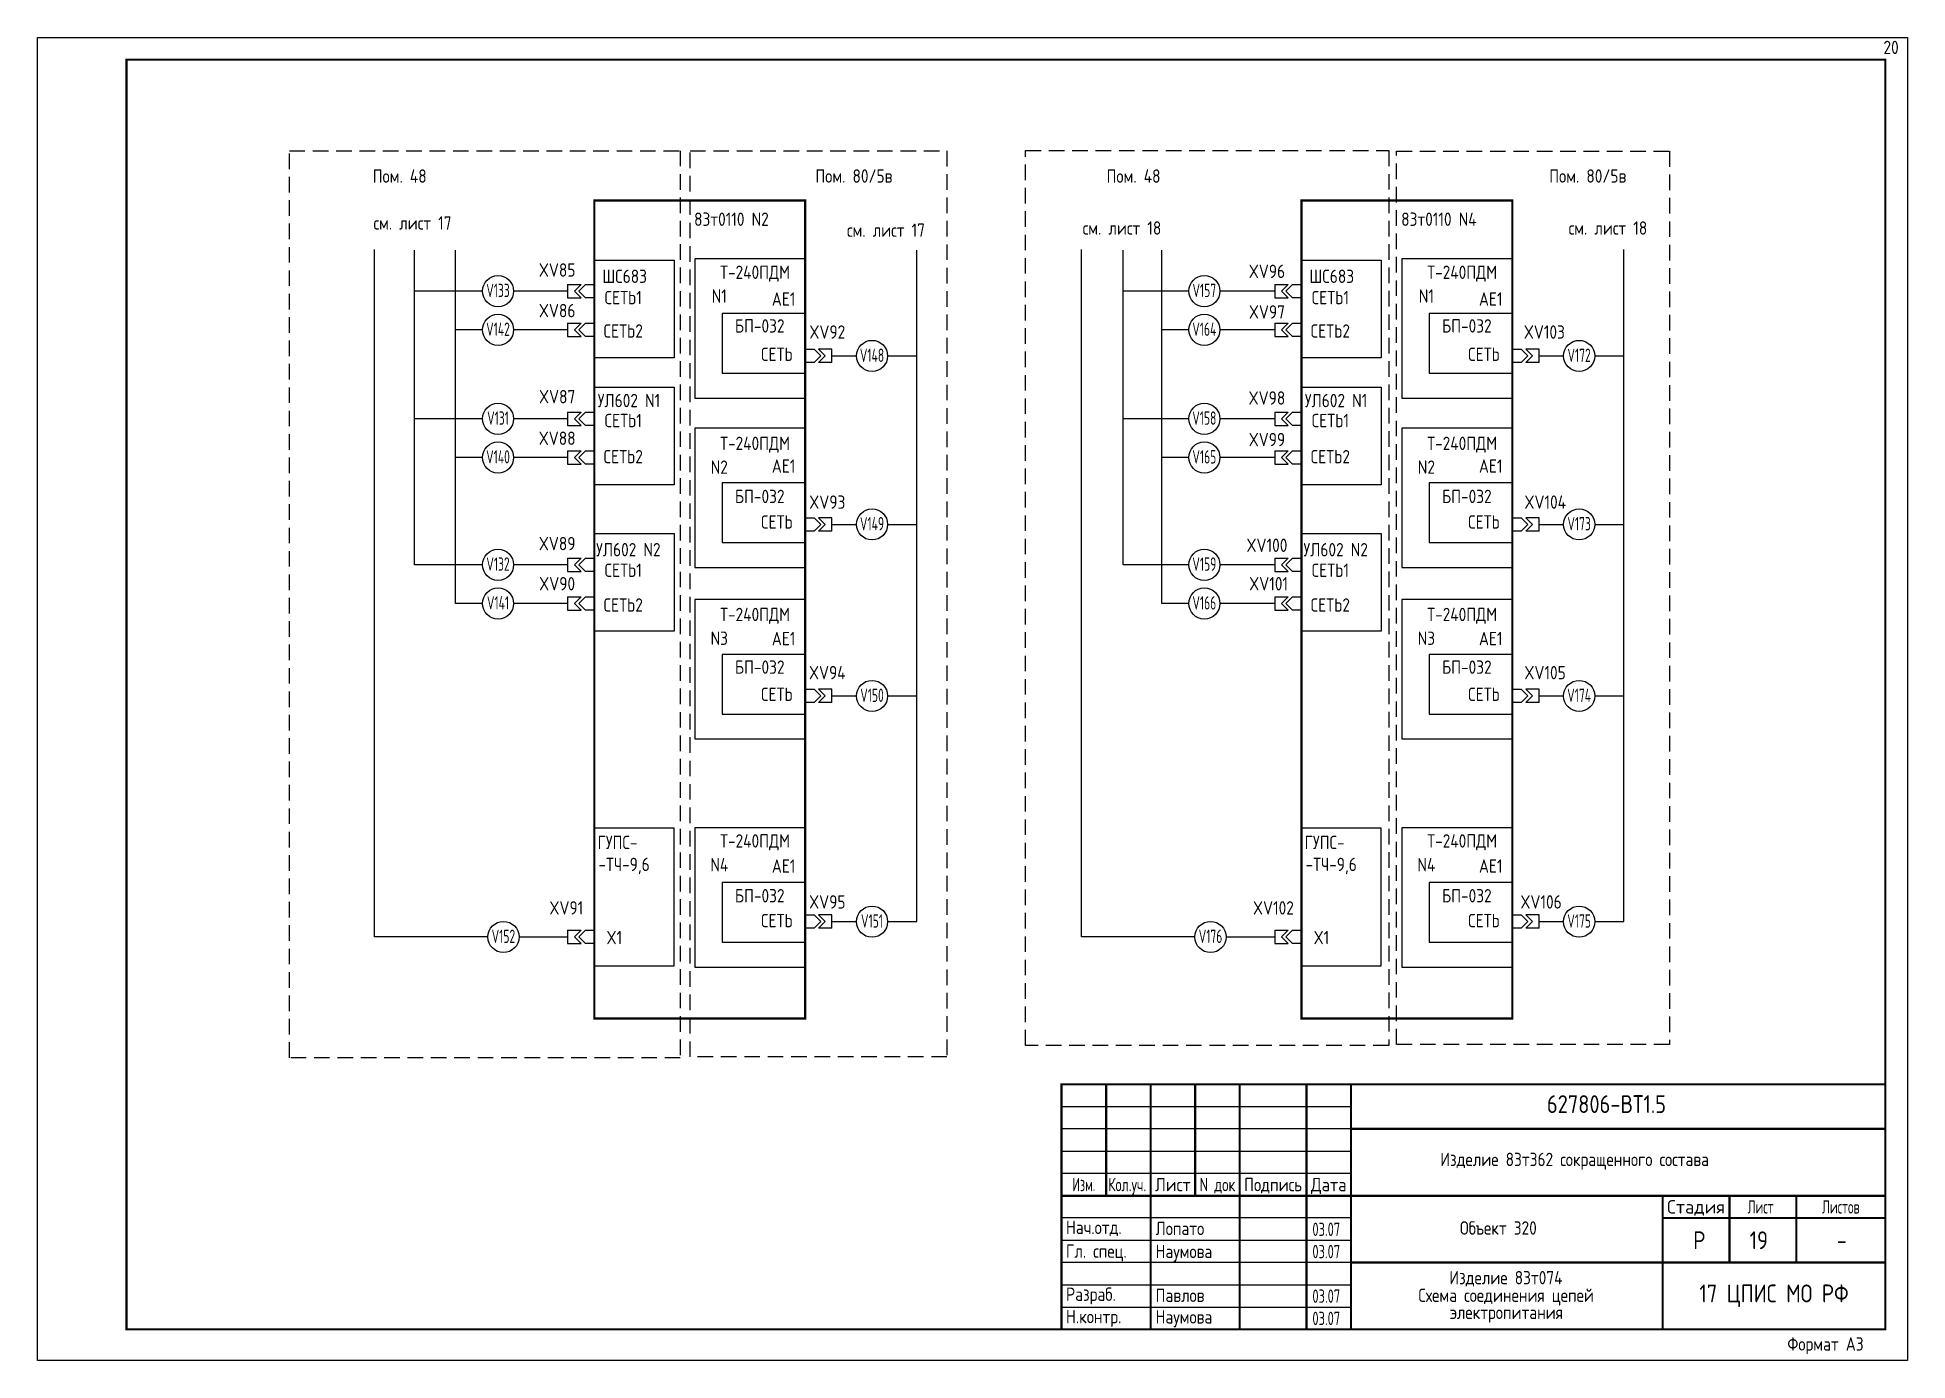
# Model space of a CAD drawing. Header units: millimetres. Extents: x -1014 to 2091, y -2505 to -1739.
# Drawn here: x -129.2 to 290.8, y -2505.4 to -2208.4 of the extents above; entities that cross this region are included whole.
import ezdxf
from ezdxf.enums import TextEntityAlignment as Align

# ---------------------------------------------------------------- set-up
doc = ezdxf.new("R2010")
doc.units = ezdxf.units.MM
doc.linetypes.add('CENTER', pattern=[50.8, 31.75, -6.35, 6.35, -6.35])
doc.linetypes.add('DASHED', pattern=[0.75, 0.5, -0.25])
doc.layers.add('FORMAT', color=7, linetype='Continuous')
doc.styles.add('SIMPLEX', font='simplex.shx', dxfattribs={"width": 0.75})
doc.styles.add('SIMPLEX1', font='Simplex.shx', dxfattribs={"width": 0.8})
doc.styles.add('SN', font='Simplex.shx', dxfattribs={"width": 0.8, "oblique": 15})

msp = doc.modelspace()

# ---------------------------------------------------------------- texts
at = {"linetype": 'Continuous', "style": 'SIMPLEX1', "width": 0.8}
for s, p in [('20', (287.07, -2210.63)), ('Пом. 48', (-47.86, -2239.51)), ('Пом. 80/5в', (54.14, -2239.49)), ('Пом. 48', (116.94, -2239.51)), ('Пом. 80/5в', (218.95, -2239.49)), ('см. лист 17', (-44.98, -2250.03)), ('см. лист 17', (61.34, -2251.65)), ('см. лист 18', (114.35, -2251.16)), ('см. лист 18', (223.48, -2251.16)), ('XV85', (-12.5, -2260.59)), ('Т-240ПДМ', (31.95, -2261.1)), ('XV96', (146.9, -2260.89)), ('Т-240ПДМ', (190.75, -2261.1)), ('СЕТЬ1', (2.34, -2266.78)), ('N1', (23.91, -2266.44)), ('AE1', (38.36, -2267.11)), ('СЕТЬ1', (161.14, -2266.78)), ('N1', (182.71, -2266.44)), ('AE1', (197.16, -2267.11)), ('XV86', (-12.5, -2269.7)), ('БП-032', (33, -2273.14)), ('XV97', (146.9, -2270)), ('БП-032', (191.8, -2273.14)), ('СЕТЬ2', (2.34, -2274.28)), ('XV92', (48.17, -2274.51)), ('СЕТЬ2', (161.14, -2274.28)), ('XV103', (209.2, -2274.51)), ('СЕТЬ', (36.85, -2279.5)), ('СЕТЬ', (195.65, -2279.5)), ('XV87', (-12.5, -2289.02)), ('XV98', (146.9, -2289.32)), ('СЕТЬ1', (2.34, -2294.38)), ('СЕТЬ1', (161.14, -2294.38)), ('XV88', (-12.5, -2298.35)), ('XV99', (146.9, -2298.65)), ('СЕТЬ2', (2.34, -2302.48)), ('Т-240ПДМ', (31.95, -2299.5)), ('СЕТЬ2', (161.14, -2302.48)), ('Т-240ПДМ', (190.75, -2299.5)), ('N2', (23.91, -2304.84)), ('AE1', (38.36, -2304.61)), ('N2', (182.71, -2304.84)), ('AE1', (197.16, -2304.61)), ('БП-032', (33, -2311.41)), ('БП-032', (191.8, -2311.41)), ('XV93', (48.17, -2312.69)), ('XV104', (209.4, -2312.69)), ('СЕТЬ', (36.85, -2317.14)), ('СЕТЬ', (195.65, -2317.14)), ('XV89', (-12.5, -2322)), ('XV100', (146.9, -2322.38)), ('СЕТЬ1', (2.34, -2327.98)), ('СЕТЬ1', (161.14, -2327.98)), ('XV90', (-12.5, -2331.01)), ('XV101', (147.28, -2331.01)), ('СЕТЬ2', (2.34, -2335.78)), ('СЕТЬ2', (161.14, -2335.78)), ('Т-240ПДМ', (31.95, -2337.91)), ('Т-240ПДМ', (190.75, -2337.91)), ('N3', (23.91, -2343.25)), ('AE1', (38.36, -2343.32)), ('N3', (182.71, -2343.25)), ('AE1', (197.16, -2343.32)), ('БП-032', (33, -2349.73)), ('XV94', (48.17, -2350.96)), ('БП-032', (191.8, -2349.73)), ('XV105', (209.36, -2350.96)), ('СЕТЬ', (36.85, -2355.82)), ('СЕТЬ', (195.65, -2355.82)), ('Т-240ПДМ', (31.95, -2388.74)), ('Т-240ПДМ', (190.75, -2388.74)), ('N4', (23.91, -2394.08)), ('AE1', (38.36, -2394.39)), ('N4', (182.71, -2394.08)), ('AE1', (197.16, -2394.39)), ('XV91', (-10.44, -2403.77)), ('БП-032', (33, -2401.04)), ('XV95', (48.17, -2402.43)), ('XV102', (148.36, -2403.77)), ('БП-032', (191.8, -2401.04)), ('XV106', (208.46, -2402.43)), ('СЕТЬ', (36.85, -2406.62)), ('СЕТЬ', (195.65, -2406.62)), ('X1', (0.34, -2410.43)), ('X1', (159.14, -2410.43)), ('Изделие 83т074', (200.57, -2486.77)), ('Схема соединения цепей ', (201.42, -2490.72)), ('электропитания', (200.69, -2494.56))]:
    msp.add_text(s, height=3, dxfattribs=at).set_placement(p, align=Align.MIDDLE_CENTER)
for s, p in [('83т0110 N2', (18.25, -2250.69)), ('83т0110 N4', (177.05, -2250.69)), ('ШС683', (-2.35, -2263.5)), ('ШС683', (156.45, -2263.5)), ('УЛ602 N1', (-3.39, -2291.39)), ('УЛ602 N1', (155.41, -2291.39)), ('УЛ602 N2', (-3.75, -2324.86)), ('УЛ602 N2', (155.1, -2324.87)), ('ГУПС-', (-3.43, -2390.58)), ('ГУПС-', (155.37, -2390.58)), ('-ТЧ-9,6', (-3.23, -2395.51)), ('-ТЧ-9,6', (155.57, -2395.51))]:
    msp.add_text(s, height=3, dxfattribs=at).set_placement(p)
at = {"color": 4, "linetype": 'Continuous', "style": 'SIMPLEX1', "width": 0.6}
for s, p in [('V133', (-25.78, -2265.17)), ('V157', (132.84, -2265.17)), ('V142', (-25.78, -2273.87)), ('V164', (132.84, -2273.87)), ('V148', (58.21, -2279.73)), ('V172', (217.01, -2279.73)), ('V131', (-25.78, -2293.83)), ('V158', (132.84, -2293.83)), ('V140', (-25.78, -2302.53)), ('V165', (132.84, -2302.53)), ('V149', (58.21, -2317.54)), ('V173', (217.01, -2317.54)), ('V132', (-25.78, -2326.6)), ('V159', (132.84, -2326.6)), ('V141', (-25.78, -2335.3)), ('V166', (132.84, -2335.3)), ('V150', (58.21, -2356.05)), ('V174', (217.01, -2356.05)), ('V151', (58.21, -2406.71)), ('V175', (217.01, -2406.71)), ('V152', (-24.57, -2410.15)), ('V176', (134.23, -2410.15))]:
    msp.add_text(s, height=3, dxfattribs=at).set_placement(p, align=Align.MIDDLE_CENTER)
at = {"layer": 'FORMAT', "style": 'SIMPLEX', "width": 0.8}
msp.add_text('627806-ВТ1.5', height=4, dxfattribs=at).set_placement((223.15, -2449.82), align=Align.CENTER)
at = {"layer": 'FORMAT', "linetype": 'Continuous', "style": 'SN'}
for s, width, p in [('Изделие 83т362 сокращенного состава', 0.8, (185.83, -2461.73)), ('Нач.отд.', 0.8, (101.78, -2476.99)), ('Лопато', 0.8, (121.9, -2477.22)), ('03.07', 0.65, (157.11, -2477.42)), ('Объект 320', 0.8, (190.25, -2477.12)), ('Гл. спец.', 0.8, (101.78, -2482.32)), ('Наумова', 0.8, (121.9, -2482.39)), ('03.07', 0.65, (157.11, -2482.42)), ('Разраб.    ', 0.8, (101.78, -2491.99)), ('Павлов', 0.8, (121.9, -2492.23)), ('03.07', 0.65, (157.11, -2492.42)), ('Н.контр.', 0.8, (101.78, -2497.01)), ('Наумова', 0.8, (121.9, -2497.08)), ('03.07', 0.65, (157.11, -2497.42)), ('Формат А3', 0.8, (263.78, -2503.15))]:
    msp.add_text(s, height=3, dxfattribs=dict(at, width=width)).set_placement(p)
at = {"layer": 'FORMAT', "linetype": 'Continuous', "style": 'SN', "width": 0.622222}
for s, p in [('Изм.', (105.78, -2467.38)), ('Лист', (257.78, -2472.38)), ('Листов', (275.78, -2472.38))]:
    msp.add_text(s, height=3, dxfattribs=at).set_placement(p, align=Align.CENTER)
at = {"layer": 'FORMAT', "linetype": 'Continuous', "style": 'SN'}
for s, width, p, p2 in [('Кол.уч.', 0.589109, (111.28, -2467.38), (119.78, -2467.38)), ('Лист', 0.666667, (121.78, -2467.38), (129.78, -2467.38)), ('N док', 0.589474, (131.78, -2467.38), (139.78, -2467.38)), ('Подпись', 0.684211, (141.78, -2467.38), (154.78, -2467.38)), ('Дата', 0.622222, (156.78, -2467.38), (164.78, -2467.38)), ('Стадия', 0.745902, (236.78, -2472.38), (249.78, -2472.38))]:
    msp.add_text(s, height=3, dxfattribs=dict(at, width=width)).set_placement(p, p2, align=Align.FIT)
at = {"layer": 'FORMAT', "style": 'SN', "width": 0.8}
for s, p in [('Р', (244, -2478.38)), ('19', (257.37, -2478.38)), ('-', (276, -2478.38))]:
    msp.add_text(s, height=4, dxfattribs=at).set_placement(p, align=Align.MIDDLE)
at = {"layer": 'FORMAT', "linetype": 'Continuous', "ltscale": 10, "style": 'SN', "width": 0.8}
msp.add_text('17 ЦПИС МО РФ', height=4, dxfattribs=at).set_placement((260.78, -2490.84), align=Align.MIDDLE)

# ---------------------------------------------------------------- linework, layer by layer
at = {"ltscale": 2}
for p, q in [((-10.14, -2263.82), (-7.14, -2263.82)), ((-10.14, -2266.82), (-7.14, -2266.82)), ((-7.14, -2263.82), (-8.64, -2265.32)), ((-7.14, -2266.82), (-8.64, -2265.32)), ((-6.14, -2263.82), (-7.64, -2265.32)), ((-6.14, -2266.82), (-7.64, -2265.32)), ((-6.14, -2263.82), (-4.14, -2263.82)), ((-4.14, -2266.82), (-6.14, -2266.82)), ((148.66, -2263.82), (151.66, -2263.82)), ((148.66, -2266.82), (151.66, -2266.82)), ((151.66, -2263.82), (150.16, -2265.32)), ((151.66, -2266.82), (150.16, -2265.32)), ((152.66, -2263.82), (151.16, -2265.32)), ((152.66, -2266.82), (151.16, -2265.32)), ((152.66, -2263.82), (154.66, -2263.82)), ((154.66, -2266.82), (152.66, -2266.82)), ((-10.14, -2272.52), (-7.14, -2272.52)), ((-10.14, -2275.52), (-7.14, -2275.52)), ((-7.14, -2272.52), (-8.64, -2274.02)), ((-7.14, -2275.52), (-8.64, -2274.02)), ((-6.14, -2272.52), (-7.64, -2274.02)), ((-6.14, -2275.52), (-7.64, -2274.02)), ((-6.14, -2272.52), (-4.14, -2272.52)), ((-4.14, -2275.52), (-6.14, -2275.52)), ((148.66, -2272.52), (151.66, -2272.52)), ((148.66, -2275.52), (151.66, -2275.52)), ((151.66, -2272.52), (150.16, -2274.02)), ((151.66, -2275.52), (150.16, -2274.02)), ((152.66, -2272.52), (151.16, -2274.02)), ((152.66, -2275.52), (151.16, -2274.02)), ((152.66, -2272.52), (154.66, -2272.52)), ((154.66, -2275.52), (152.66, -2275.52)), ((43.21, -2280.87), (43.21, -2277.87)), ((43.21, -2278.38), (45.21, -2278.38)), ((45.21, -2278.38), (46.71, -2279.88)), ((45.21, -2281.38), (46.71, -2279.88)), ((49.21, -2278.38), (46.21, -2278.38)), ((46.21, -2278.38), (47.71, -2279.88)), ((46.21, -2281.38), (47.71, -2279.88)), ((202.01, -2280.87), (202.01, -2277.87)), ((202.01, -2278.38), (204.01, -2278.38)), ((204.01, -2278.38), (205.51, -2279.88)), ((204.01, -2281.38), (205.51, -2279.88)), ((208.01, -2278.38), (205.01, -2278.38)), ((205.01, -2278.38), (206.51, -2279.88)), ((205.01, -2281.38), (206.51, -2279.88)), ((45.21, -2281.38), (43.21, -2281.38)), ((49.21, -2281.38), (46.21, -2281.38)), ((204.01, -2281.38), (202.01, -2281.38)), ((208.01, -2281.38), (205.01, -2281.38)), ((-10.14, -2292.48), (-7.14, -2292.48)), ((-7.14, -2292.48), (-8.64, -2293.98)), ((-6.14, -2292.48), (-7.64, -2293.98)), ((-6.14, -2292.48), (-4.14, -2292.48)), ((148.66, -2292.48), (151.66, -2292.48)), ((151.66, -2292.48), (150.16, -2293.98)), ((152.66, -2292.48), (151.16, -2293.98)), ((152.66, -2292.48), (154.66, -2292.48)), ((-10.14, -2295.48), (-7.14, -2295.48)), ((-7.14, -2295.48), (-8.64, -2293.98)), ((-6.14, -2295.48), (-7.64, -2293.98)), ((-4.14, -2295.48), (-6.14, -2295.48)), ((148.66, -2295.48), (151.66, -2295.48)), ((151.66, -2295.48), (150.16, -2293.98)), ((152.66, -2295.48), (151.16, -2293.98)), ((154.66, -2295.48), (152.66, -2295.48)), ((-10.14, -2301.18), (-7.14, -2301.18)), ((-7.14, -2301.18), (-8.64, -2302.68)), ((-6.14, -2301.18), (-7.64, -2302.68)), ((-6.14, -2301.18), (-4.14, -2301.18)), ((148.66, -2301.18), (151.66, -2301.18)), ((151.66, -2301.18), (150.16, -2302.68)), ((152.66, -2301.18), (151.16, -2302.68)), ((152.66, -2301.18), (154.66, -2301.18)), ((-10.14, -2304.18), (-7.14, -2304.18)), ((-7.14, -2304.18), (-8.64, -2302.68)), ((-6.14, -2304.18), (-7.64, -2302.68)), ((-4.14, -2304.18), (-6.14, -2304.18)), ((148.66, -2304.18), (151.66, -2304.18)), ((151.66, -2304.18), (150.16, -2302.68)), ((152.66, -2304.18), (151.16, -2302.68)), ((154.66, -2304.18), (152.66, -2304.18)), ((43.21, -2316.19), (45.21, -2316.19)), ((45.21, -2316.19), (46.71, -2317.69)), ((45.21, -2319.19), (46.71, -2317.69)), ((49.21, -2316.19), (46.21, -2316.19)), ((46.21, -2316.19), (47.71, -2317.69)), ((46.21, -2319.19), (47.71, -2317.69)), ((202.01, -2316.19), (204.01, -2316.19)), ((204.01, -2316.19), (205.51, -2317.69)), ((204.01, -2319.19), (205.51, -2317.69)), ((208.01, -2316.19), (205.01, -2316.19)), ((205.01, -2316.19), (206.51, -2317.69)), ((205.01, -2319.19), (206.51, -2317.69)), ((45.21, -2319.19), (43.21, -2319.19)), ((49.21, -2319.19), (46.21, -2319.19)), ((204.01, -2319.19), (202.01, -2319.19)), ((208.01, -2319.19), (205.01, -2319.19)), ((-10.14, -2325.25), (-7.14, -2325.25)), ((-7.14, -2325.25), (-8.64, -2326.75)), ((-7.14, -2328.25), (-8.64, -2326.75)), ((-6.14, -2325.25), (-7.64, -2326.75)), ((-6.14, -2328.25), (-7.64, -2326.75)), ((-6.14, -2325.25), (-4.14, -2325.25)), ((148.66, -2325.25), (151.66, -2325.25)), ((151.66, -2325.25), (150.16, -2326.75)), ((151.66, -2328.25), (150.16, -2326.75)), ((152.66, -2325.25), (151.16, -2326.75)), ((152.66, -2328.25), (151.16, -2326.75)), ((152.66, -2325.25), (154.66, -2325.25)), ((-10.14, -2328.25), (-7.14, -2328.25)), ((-4.14, -2328.25), (-6.14, -2328.25)), ((148.66, -2328.25), (151.66, -2328.25)), ((154.66, -2328.25), (152.66, -2328.25)), ((-10.14, -2333.95), (-7.14, -2333.95)), ((-7.14, -2333.95), (-8.64, -2335.45)), ((-6.14, -2333.95), (-7.64, -2335.45)), ((-6.14, -2333.95), (-4.14, -2333.95)), ((148.66, -2333.95), (151.66, -2333.95)), ((151.66, -2333.95), (150.16, -2335.45)), ((152.66, -2333.95), (151.16, -2335.45)), ((152.66, -2333.95), (154.66, -2333.95)), ((-10.14, -2336.95), (-7.14, -2336.95)), ((-7.14, -2336.95), (-8.64, -2335.45)), ((-6.14, -2336.95), (-7.64, -2335.45)), ((-4.14, -2336.95), (-6.14, -2336.95)), ((148.66, -2336.95), (151.66, -2336.95)), ((151.66, -2336.95), (150.16, -2335.45)), ((152.66, -2336.95), (151.16, -2335.45)), ((154.66, -2336.95), (152.66, -2336.95)), ((43.21, -2354.7), (45.21, -2354.7)), ((45.21, -2354.7), (46.71, -2356.2)), ((49.21, -2354.7), (46.21, -2354.7)), ((46.21, -2354.7), (47.71, -2356.2)), ((202.01, -2354.7), (204.01, -2354.7)), ((204.01, -2354.7), (205.51, -2356.2)), ((208.01, -2354.7), (205.01, -2354.7)), ((205.01, -2354.7), (206.51, -2356.2)), ((45.21, -2357.7), (43.21, -2357.7)), ((45.21, -2357.7), (46.71, -2356.2)), ((46.21, -2357.7), (47.71, -2356.2)), ((49.21, -2357.7), (46.21, -2357.7)), ((204.01, -2357.7), (202.01, -2357.7)), ((204.01, -2357.7), (205.51, -2356.2)), ((205.01, -2357.7), (206.51, -2356.2)), ((208.01, -2357.7), (205.01, -2357.7)), ((43.21, -2405.36), (45.21, -2405.36)), ((45.21, -2405.36), (46.71, -2406.86)), ((49.21, -2405.36), (46.21, -2405.36)), ((46.21, -2405.36), (47.71, -2406.86)), ((202.01, -2405.36), (204.01, -2405.36)), ((204.01, -2405.36), (205.51, -2406.86)), ((208.01, -2405.36), (205.01, -2405.36)), ((205.01, -2405.36), (206.51, -2406.86)), ((-10.14, -2408.8), (-7.14, -2408.8)), ((-7.14, -2408.8), (-8.64, -2410.3)), ((-7.14, -2411.8), (-8.64, -2410.3)), ((-6.14, -2408.8), (-7.64, -2410.3)), ((-6.14, -2411.8), (-7.64, -2410.3)), ((-6.14, -2408.8), (-4.14, -2408.8)), ((-4.14, -2408.8), (-4.14, -2411.8)), ((45.21, -2408.36), (43.21, -2408.36)), ((45.21, -2408.36), (46.71, -2406.86)), ((46.21, -2408.36), (47.71, -2406.86)), ((49.21, -2408.36), (46.21, -2408.36)), ((148.66, -2408.8), (151.66, -2408.8)), ((151.66, -2408.8), (150.16, -2410.3)), ((151.66, -2411.8), (150.16, -2410.3)), ((152.66, -2408.8), (151.16, -2410.3)), ((152.66, -2411.8), (151.16, -2410.3)), ((152.66, -2408.8), (154.66, -2408.8)), ((154.66, -2408.8), (154.66, -2411.8)), ((204.01, -2408.36), (202.01, -2408.36)), ((204.01, -2408.36), (205.51, -2406.86)), ((205.01, -2408.36), (206.51, -2406.86)), ((208.01, -2408.36), (205.01, -2408.36)), ((-10.14, -2411.8), (-7.14, -2411.8)), ((-4.14, -2411.8), (-6.14, -2411.8)), ((148.66, -2411.8), (151.66, -2411.8)), ((154.66, -2411.8), (152.66, -2411.8))]:
    msp.add_line(p, q, dxfattribs=at)
at = {"linetype": 'DASHED', "ltscale": 7}
for points in [[(-72.63, -2233.81), (15.16, -2233.81), (15.16, -2437.43), (-72.63, -2437.43)], [(17.34, -2233.84), (75.04, -2233.84), (75.04, -2437.23), (17.34, -2437.23)], [(92.68, -2233.8), (174.24, -2233.8), (174.24, -2434.66), (92.68, -2434.66)], [(176, -2233.92), (237.29, -2233.92), (237.29, -2434.42), (176, -2434.42)]]:
    msp.add_lwpolyline(points, close=True, dxfattribs=at)
at = {"const_width": 0.5}
for points in [[(-4.14, -2245), (43.21, -2245), (43.21, -2428.58), (-4.14, -2428.58)], [(154.66, -2245), (202.01, -2245), (202.01, -2428.58), (154.66, -2428.58)]]:
    msp.add_lwpolyline(points, close=True, dxfattribs=at)
for points in [[(-28.06, -2410.3), (-53.54, -2410.3), (-53.54, -2255.99)], [(-44.5, -2326.75), (-44.5, -2256.14)], [(-44.5, -2326.75), (-44.5, -2256.14)], [(-44.5, -2326.75), (-44.5, -2256.14)], [(-44.5, -2326.75), (-44.5, -2256.14)], [(-44.5, -2326.75), (-44.5, -2256.14)], [(-35.32, -2335.45), (-35.32, -2258.49)], [(68.25, -2406.86), (68.25, -2256.14)], [(130.74, -2410.3), (105.26, -2410.3), (105.26, -2255.99)], [(114.59, -2326.75), (114.59, -2256.14)], [(123.3, -2335.45), (123.3, -2258.49)], [(227.05, -2406.86), (227.05, -2255.99)], [(-29.27, -2293.98), (-44.5, -2293.98)], [(129.35, -2293.98), (114.59, -2293.98)], [(-29.27, -2302.68), (-35.32, -2302.68)], [(-29.27, -2326.75), (-44.5, -2326.75)], [(129.35, -2326.75), (114.59, -2326.75)], [(-29.27, -2335.45), (-35.32, -2335.45)]]:
    msp.add_lwpolyline(points)
at = {"linetype": 'CENTER'}
for points in [[(-35.32, -2258.49), (-35.32, -2256.14)], [(123.3, -2258.49), (123.3, -2256.14)], [(-29.27, -2265.32), (-44.5, -2265.32)], [(-10.14, -2265.32), (-22.27, -2265.32)], [(-10.14, -2263.82), (-10.14, -2266.82)], [(129.35, -2265.32), (114.59, -2265.32)], [(148.66, -2265.32), (136.35, -2265.32)], [(148.66, -2263.82), (148.66, -2266.82)], [(-29.27, -2274.02), (-35.32, -2274.02)], [(-10.14, -2274.02), (-22.27, -2274.02)], [(-10.14, -2272.52), (-10.14, -2275.52)], [(129.35, -2274.02), (123.3, -2274.02)], [(148.66, -2274.02), (136.35, -2274.02)], [(148.66, -2272.52), (148.66, -2275.52)], [(49.21, -2281.38), (49.21, -2278.38)], [(49.21, -2279.88), (54.72, -2279.88)], [(61.72, -2279.88), (68.25, -2279.88)], [(208.01, -2281.38), (208.01, -2278.38)], [(208.01, -2279.88), (213.52, -2279.88)], [(220.52, -2279.88), (227.05, -2279.88)], [(-10.14, -2292.48), (-10.14, -2295.48)], [(148.66, -2292.48), (148.66, -2295.48)], [(-10.14, -2293.98), (-22.27, -2293.98)], [(148.66, -2293.98), (136.35, -2293.98)], [(-10.14, -2301.18), (-10.14, -2304.18)], [(148.66, -2301.18), (148.66, -2304.18)], [(-10.14, -2302.68), (-22.27, -2302.68)], [(129.35, -2302.68), (123.3, -2302.68)], [(148.66, -2302.68), (136.35, -2302.68)], [(49.21, -2319.19), (49.21, -2316.19)], [(49.21, -2317.69), (54.72, -2317.69)], [(61.72, -2317.69), (68.25, -2317.69)], [(208.01, -2319.19), (208.01, -2316.19)], [(208.01, -2317.69), (213.52, -2317.69)], [(220.52, -2317.69), (227.05, -2317.69)], [(-10.14, -2326.75), (-22.27, -2326.75)], [(-10.14, -2325.25), (-10.14, -2328.25)], [(148.66, -2326.75), (136.35, -2326.75)], [(148.66, -2325.25), (148.66, -2328.25)], [(-10.14, -2333.95), (-10.14, -2336.95)], [(148.66, -2333.95), (148.66, -2336.95)], [(-10.14, -2335.45), (-22.27, -2335.45)], [(129.35, -2335.45), (123.3, -2335.45)], [(148.66, -2335.45), (136.35, -2335.45)], [(49.21, -2357.7), (49.21, -2354.7)], [(208.01, -2357.7), (208.01, -2354.7)], [(49.21, -2356.2), (54.72, -2356.2)], [(61.72, -2356.2), (68.25, -2356.2)], [(208.01, -2356.2), (213.52, -2356.2)], [(220.52, -2356.2), (227.05, -2356.2)], [(-4.14, -2385.78), (-4.14, -2416.87)], [(154.66, -2385.78), (154.66, -2416.87)], [(49.21, -2408.36), (49.21, -2405.36)], [(208.01, -2408.36), (208.01, -2405.36)], [(-21.06, -2410.3), (-10.14, -2410.3)], [(-10.14, -2408.8), (-10.14, -2411.8)], [(49.21, -2406.86), (54.72, -2406.86)], [(61.72, -2406.86), (68.25, -2406.86)], [(137.74, -2410.3), (148.66, -2410.3)], [(148.66, -2408.8), (148.66, -2411.8)], [(208.01, -2406.86), (213.52, -2406.86)], [(220.52, -2406.86), (227.05, -2406.86)]]:
    msp.add_lwpolyline(points, dxfattribs=at)
for points in [[(-4.14, -2258.41), (13.78, -2258.41), (13.78, -2280.32), (-4.14, -2280.32)], [(43.21, -2258.09), (18.4, -2258.09), (18.4, -2289.36), (43.21, -2289.36)], [(154.66, -2258.41), (172.58, -2258.41), (172.58, -2280.32), (154.66, -2280.32)], [(202.01, -2258.09), (177.2, -2258.09), (177.2, -2289.36), (202.01, -2289.36)], [(43.21, -2270.38), (24.54, -2270.38), (24.54, -2283.78), (43.21, -2283.78)], [(202.01, -2270.38), (183.34, -2270.38), (183.34, -2283.78), (202.01, -2283.78)], [(-4.14, -2286.88), (13.78, -2286.88), (13.78, -2308.79), (-4.14, -2308.79)], [(154.66, -2286.88), (172.58, -2286.88), (172.58, -2308.79), (154.66, -2308.79)], [(43.21, -2296.06), (18.4, -2296.06), (18.4, -2327.33), (43.21, -2327.33)], [(202.01, -2296.06), (177.2, -2296.06), (177.2, -2327.33), (202.01, -2327.33)], [(43.21, -2308.35), (24.54, -2308.35), (24.54, -2321.75), (43.21, -2321.75)], [(202.01, -2308.35), (183.34, -2308.35), (183.34, -2321.75), (202.01, -2321.75)], [(-4.14, -2319.73), (13.78, -2319.73), (13.78, -2341.64), (-4.14, -2341.64)], [(154.66, -2319.73), (172.58, -2319.73), (172.58, -2341.64), (154.66, -2341.64)], [(43.21, -2334.58), (18.4, -2334.58), (18.4, -2365.85), (43.21, -2365.85)], [(202.01, -2334.58), (177.2, -2334.58), (177.2, -2365.85), (202.01, -2365.85)], [(43.21, -2346.87), (24.54, -2346.87), (24.54, -2360.27), (43.21, -2360.27)], [(202.01, -2346.87), (183.34, -2346.87), (183.34, -2360.27), (202.01, -2360.27)], [(-4.14, -2385.78), (13.67, -2385.78), (13.67, -2416.87), (-4.14, -2416.87)], [(43.21, -2385.78), (18.4, -2385.78), (18.4, -2417.05), (43.21, -2417.05)], [(154.66, -2385.78), (172.47, -2385.78), (172.47, -2416.87), (154.66, -2416.87)], [(202.01, -2385.78), (177.2, -2385.78), (177.2, -2417.05), (202.01, -2417.05)], [(43.21, -2398.07), (24.54, -2398.07), (24.54, -2411.47), (43.21, -2411.47)], [(202.01, -2398.07), (183.34, -2398.07), (183.34, -2411.47), (202.01, -2411.47)]]:
    msp.add_lwpolyline(points, close=True, dxfattribs=at)
at = {"linetype": 'Continuous', "const_width": 0.5}
msp.add_lwpolyline([(235.78, -2473.38), (285.78, -2473.38)], dxfattribs=at)
at = {"color": 4, "linetype": 'Continuous'}
for centre in [(-25.77, -2265.32), (132.85, -2265.32), (-25.77, -2274.02), (132.85, -2274.02), (58.22, -2279.88), (217.02, -2279.88), (-25.77, -2293.98), (132.85, -2293.98), (-25.77, -2302.68), (132.85, -2302.68), (58.22, -2317.69), (217.02, -2317.69), (-25.77, -2326.75), (132.85, -2326.75), (-25.77, -2335.45), (132.85, -2335.45), (58.22, -2356.2), (217.02, -2356.2), (58.22, -2406.86), (217.02, -2406.86), (-24.56, -2410.3), (134.24, -2410.3)]:
    msp.add_circle(centre, 3.5, dxfattribs=at)
at = {"layer": 'FORMAT', "ltscale": 10}
for p, q in [((100.78, -2448.38), (165.78, -2448.38)), ((165.78, -2453.38), (100.78, -2453.38)), ((100.78, -2458.38), (165.78, -2458.38)), ((165.78, -2463.38), (100.78, -2463.38)), ((165.78, -2473.38), (100.78, -2473.38)), ((100.78, -2478.38), (165.78, -2478.38)), ((165.78, -2483.38), (100.78, -2483.38)), ((100.78, -2488.38), (165.78, -2488.38)), ((100.78, -2493.38), (165.78, -2493.38))]:
    msp.add_line(p, q, dxfattribs=at)
msp.add_lwpolyline([(-129.22, -2505.38), (-129.22, -2208.38), (290.78, -2208.38), (290.78, -2505.38), (-129.22, -2505.38)], dxfattribs=at)
at = {"layer": 'FORMAT', "ltscale": 10, "const_width": 0.5}
for points in [[(-109.22, -2498.38), (-109.22, -2213.38), (285.78, -2213.38), (285.78, -2498.38), (-109.22, -2498.38)], [(100.78, -2498.38), (100.78, -2443.38), (285.78, -2443.38)], [(110.78, -2443.38), (110.78, -2468.38)], [(120.78, -2443.38), (120.78, -2498.38)], [(130.78, -2443.38), (130.78, -2468.38)], [(140.78, -2443.38), (140.78, -2498.38)], [(155.78, -2443.38), (155.78, -2498.38)], [(165.78, -2443.38), (165.78, -2498.38)], [(165.78, -2453.38), (285.78, -2453.38)], [(100.78, -2468.38), (285.78, -2468.38)], [(235.78, -2468.38), (235.78, -2498.38)], [(250.78, -2468.38), (250.78, -2483.38)], [(265.78, -2468.38), (265.78, -2483.38)], [(165.78, -2483.38), (285.78, -2483.38)]]:
    msp.add_lwpolyline(points, dxfattribs=at)
at = {"layer": 'FORMAT', "linetype": 'Continuous'}
msp.add_lwpolyline([(235.78, -2473.38), (285.78, -2473.38)], dxfattribs=at)

msp.set_redraw_order([(e.dxf.handle, doc.entitydb.next_handle()) for e in msp.query("TEXT MTEXT ATTDEF DIMENSION ARC_DIMENSION")])  # texts and dimensions are drawn at this point

doc.saveas('drawing.dxf')
